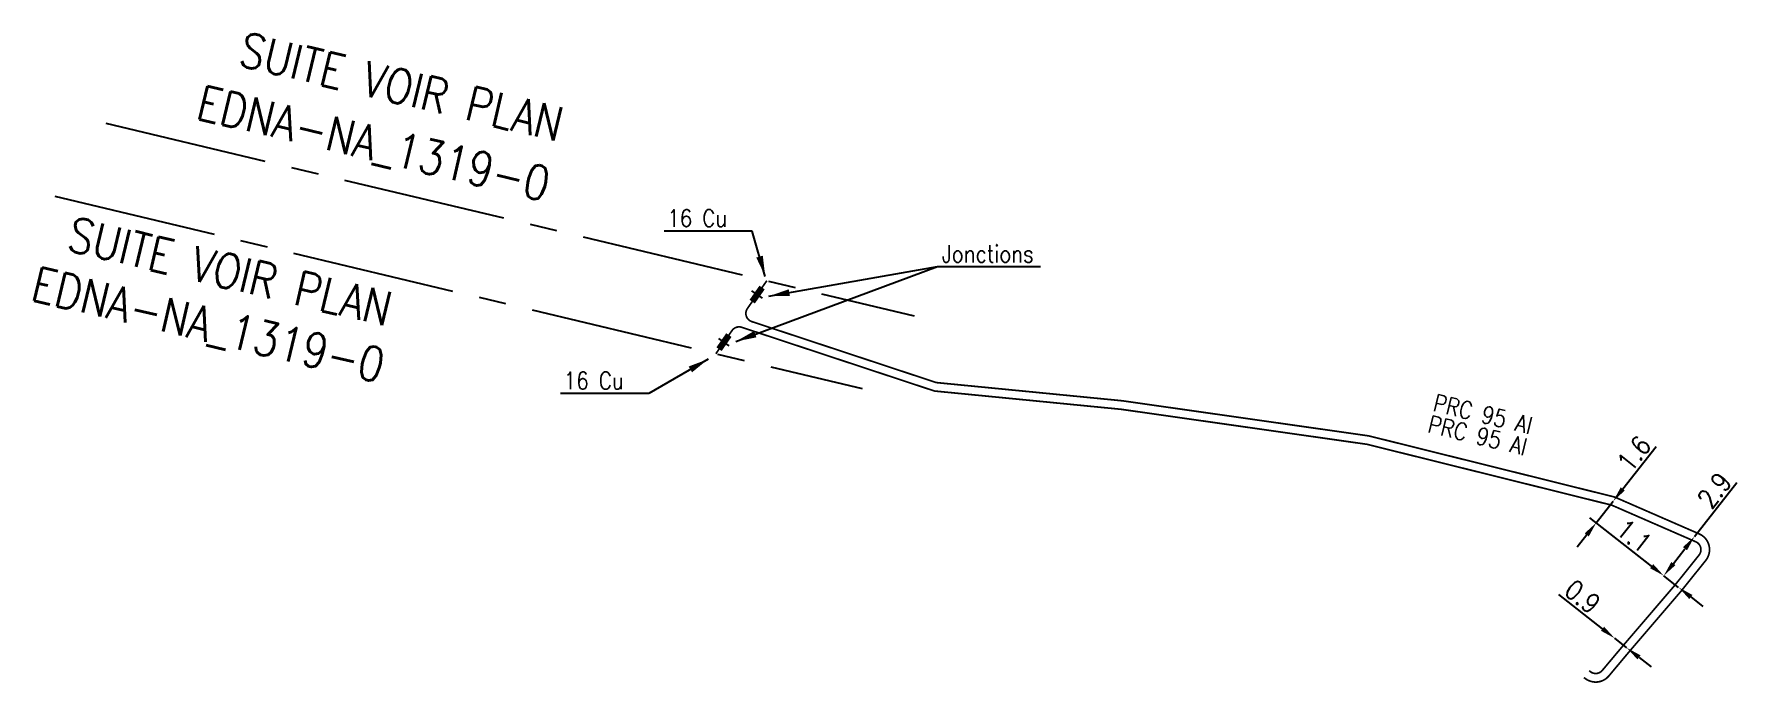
# Model space of a CAD drawing. Header units: millimetres. Extents: x 184004 to 185003, y 127000 to 127739.
# Drawn here: x 184881 to 184980.2, y 127462 to 127499.8 of the extents above; entities that cross this region are included whole.
import ezdxf
from ezdxf.enums import TextEntityAlignment as Align

# ---------------------------------------------------------------- set-up
doc = ezdxf.new("R2010")
doc.units = ezdxf.units.MM
doc.header["$PDMODE"] = 34
doc.linetypes.add('CENTER2', pattern=[28.575, 19.05, -3.175, 3.175, -3.175])
doc.layers.get('0').update_dxf_attribs({"linetype": 'CONTINUOUS'})
doc.layers.get('Defpoints').update_dxf_attribs({"linetype": 'CONTINUOUS'})
for name, color, linetype in [('M_120', 5, 'M_ST_13'), ('M_300', 7, 'CONTINUOUS'), ('M_930', 7, 'CONTINUOUS')]:
    doc.layers.add(name, color=color, linetype=linetype)
doc.styles.get("Standard").update_dxf_attribs({"font": 'romans.shx', "width": 0.85})
doc.linetypes.add('M_ST_13', pattern='A,5,-0.3,["oo",Standard,S=1.5,R=0,X=0,Y=-0.5],-3', length=8.3)
doc.dimstyles.get("Standard").update_dxf_attribs({"dimtxt": 1.5, "dimasz": 1.2, "dimexe": 0.625, "dimexo": 0.625, "dimgap": 0.25, "dimtad": 1, "dimdec": 1, "dimzin": 0, "dimdsep": 46, "dimtxsty": 'Standard', "dimcen": -0.5, "dimadec": 0, "dimazin": 0, "dimtfac": 1, "dimtdec": 1, "dimtmove": 0, "dimatfit": 3, "dimfxl": 1, "dimtolj": 1, "dimtzin": 0, "dimarcsym": 0})

msp = doc.modelspace()

# ---------------------------------------------------------------- texts
at = {"layer": 'M_120', "width": 0.85}
for p in [(184965.419, 127477.665), (184965.113, 127476.422)]:
    msp.add_text('PRC 95 Al', height=1, rotation=346.32642, dxfattribs=at).set_placement(p, align=Align.MIDDLE)
at = {"layer": 'M_120', "linetype": 'Continuous', "char_height": 1, "attachment_point": 6}
for insert in [(184921.399, 127489.072), (184915.37, 127479.614)]:
    msp.add_mtext('16 Cu', dxfattribs=dict(at, insert=insert))
at = {"layer": 'M_300', "linetype": 'Continuous', "insert": (184933.896, 127486.998), "char_height": 1, "attachment_point": 4}
msp.add_mtext('Jonctions', dxfattribs=at)
at = {"layer": 'M_930', "width": 0.85}
for s, p in [('SUITE VOIR PLAN', (184902.191, 127495.755)), ('EDNA-NA_1319-0', (184900.57, 127492.459)), ('SUITE VOIR PLAN', (184892.201, 127484.994)), ('EDNA-NA_1319-0', (184890.934, 127481.894))]:
    msp.add_text(s, height=2, rotation=346.59941, dxfattribs=at).set_placement(p, align=Align.CENTER)

# ---------------------------------------------------------------- blocks, each defined once
blk = doc.blocks.new('*D14')
at = {"layer": 'Defpoints', "color": 0, "linetype": 'Continuous', "transparency": 16777216}
for p in [(184977.748, 127470.529), (184975.958, 127468.248), (184975.958, 127468.248)]:
    blk.add_point(p, dxfattribs=at)
at = {"layer": 'M_120', "color": 0, "linetype": 'Continuous', "lineweight": -2, "transparency": 16777216}
for p, q in [((184977.748, 127470.529), (184980.219, 127473.678)), ((184976.514, 127468.956), (184977.193, 127469.821))]:
    blk.add_line(p, q, dxfattribs=at)
at = {"layer": 'M_120', "color": 0, "linetype": 'Continuous', "transparency": 16777216}
for points in [[(184977.075, 127469.914), (184977.311, 127469.729), (184977.748, 127470.529)], [(184976.396, 127469.048), (184976.632, 127468.863), (184975.958, 127468.248)]]:
    blk.add_solid(points, dxfattribs=at)
at = {"layer": 'M_120', "color": 0, "linetype": 'Continuous', "transparency": 16777216, "insert": (184978.909, 127473.223), "char_height": 1.125, "attachment_point": 5, "rotation": 51.87689}
blk.add_mtext('\\A1;2.9', dxfattribs=at)
blk = doc.blocks.new('*D15')
at = {"layer": 'Defpoints', "color": 0, "linetype": 'Continuous', "transparency": 16777216}
for p in [(184973.012, 127472.593), (184972.025, 127471.335), (184975.958, 127468.248)]:
    blk.add_point(p, dxfattribs=at)
at = {"layer": 'M_120', "color": 0, "linetype": 'Continuous', "lineweight": -2, "transparency": 16777216}
for p, q in [((184973.568, 127473.301), (184975.508, 127475.773)), ((184972.025, 127471.335), (184973.012, 127472.593)), ((184975.589, 127468.537), (184971.656, 127471.624)), ((184971.469, 127470.627), (184970.913, 127469.919))]:
    blk.add_line(p, q, dxfattribs=at)
at = {"layer": 'M_120', "color": 0, "linetype": 'Continuous', "transparency": 16777216}
for points in [[(184973.45, 127473.394), (184973.686, 127473.209), (184973.012, 127472.593)], [(184971.351, 127470.719), (184971.587, 127470.534), (184972.025, 127471.335)]]:
    blk.add_solid(points, dxfattribs=at)
at = {"layer": 'M_120', "color": 0, "linetype": 'Continuous', "transparency": 16777216, "insert": (184974.226, 127475.354), "char_height": 1.125, "attachment_point": 5, "rotation": 51.87689}
blk.add_mtext('\\A1;1.6', dxfattribs=at)
blk = doc.blocks.new('*D16')
at = {"layer": 'Defpoints', "color": 0, "linetype": 'Continuous', "transparency": 16777216}
for p in [(184975.958, 127468.248), (184975.958, 127468.248), (184976.823, 127467.569)]:
    blk.add_point(p, dxfattribs=at)
at = {"layer": 'M_120', "color": 0, "linetype": 'Continuous', "lineweight": -2, "transparency": 16777216}
for p, q in [((184975.25, 127468.803), (184972.993, 127470.574)), ((184976.823, 127467.569), (184975.958, 127468.248)), ((184977.531, 127467.013), (184978.239, 127466.458))]:
    blk.add_line(p, q, dxfattribs=at)
at = {"layer": 'M_120', "color": 0, "linetype": 'Continuous', "transparency": 16777216}
for points in [[(184975.343, 127468.921), (184975.157, 127468.685), (184975.958, 127468.248)], [(184977.624, 127467.131), (184977.439, 127466.895), (184976.823, 127467.569)]]:
    blk.add_solid(points, dxfattribs=at)
at = {"layer": 'M_120', "color": 0, "linetype": 'Continuous', "transparency": 16777216, "insert": (184974.231, 127470.557), "char_height": 1.125, "attachment_point": 5, "rotation": 321.87689}
blk.add_mtext('\\A1;1.1', dxfattribs=at)
blk = doc.blocks.new('M_300_04')
at = {"color": 0, "linetype": 'Continuous'}
blk.add_line((0, 0.375), (0, -0.375), dxfattribs=at)
blk.add_solid([(-0.5, 0.1875), (-0.5, -0.1875), (0.5, 0.1875), (0.5, -0.1875)], dxfattribs=at)
at = {"color": 0, "linetype": 'Continuous', "width": 0.75, "flags": 3}
for tag, p in [('DEF_LEG', (0, -5)), ('DEF_COUP', (0, -7.5)), ('DEF_TYPE', (0, -10))]:
    blk.add_attdef(tag, text='', height=1.2, dxfattribs=at).set_placement(p, align=Align.MIDDLE)
blk = doc.blocks.new('*D126')
at = {"layer": 'Defpoints', "color": 0, "linetype": 'Continuous', "transparency": 16777216}
for p in [(184973.098, 127464.603), (184973.098, 127464.603), (184973.806, 127464.048)]:
    blk.add_point(p, dxfattribs=at)
at = {"layer": 'M_120', "color": 0, "linetype": 'Continuous', "lineweight": -2, "transparency": 16777216}
for p, q in [((184972.39, 127465.159), (184969.846, 127467.155)), ((184973.806, 127464.048), (184973.098, 127464.603)), ((184974.514, 127463.492), (184975.222, 127462.936))]:
    blk.add_line(p, q, dxfattribs=at)
at = {"layer": 'M_120', "color": 0, "linetype": 'Continuous', "transparency": 16777216}
for points in [[(184972.482, 127465.277), (184972.297, 127465.041), (184973.098, 127464.603)], [(184974.606, 127463.61), (184974.421, 127463.374), (184973.806, 127464.048)]]:
    blk.add_solid(points, dxfattribs=at)
at = {"layer": 'M_120', "color": 0, "linetype": 'Continuous', "transparency": 16777216, "insert": (184971.227, 127467.025), "char_height": 1.125, "attachment_point": 5, "rotation": 321.87689}
blk.add_mtext('\\A1;0.9', dxfattribs=at)

# ---------------------------------------------------------------- dimensions: what is measured, and where the dimension line sits
at = {"layer": 'M_120', "linetype": 'Continuous'}
for base, p1, p2, angle, override, picture, middle in [((184972.025, 127471.335), (184973.012, 127472.593), (184975.958, 127468.248), 51.87689, {"dimscale": 0.75}, '*D15', (184974.816, 127474.891)), ((184975.958, 127468.248), (184977.748, 127470.529), (184975.958, 127468.248), 51.87689, {"dimscale": 0.75}, '*D14', (184979.499, 127472.76)), ((184975.958, 127468.248), (184976.823, 127467.569), (184975.958, 127468.248), 321.87689, {"dimscale": 0.75}, '*D16', (184973.768, 127469.967)), ((184973.098, 127464.603), (184973.806, 127464.048), (184973.098, 127464.603), 321.87689, {"dimscale": 0.75, "dimatfit": 0}, '*D126', (184970.764, 127466.435))]:
    dim = msp.add_linear_dim(base=base, p1=p1, p2=p2, angle=angle, dimstyle='Standard', override=override, dxfattribs=at)
    dim.commit()
    dim.dimension.update_dxf_attribs({"geometry": picture, "text_midpoint": middle, "dimtype": 160})

# ---------------------------------------------------------------- linework, layer by layer
at = {"layer": 'M_120', "const_width": 0.1}
for points in [[(184971.305, 127462.321), (184971.374, 127462.267, 0.400313), (184972.748, 127462.4), (184972.748, 127462.4), (184973.995, 127463.886), (184977.01, 127467.402), (184978.403, 127469.141, 0.493964), (184978.022, 127470.683), (184973.151, 127472.806, 0.041852), (184973.032, 127472.846), (184958.771, 127476.392), (184944.407, 127478.437), (184933.575, 127479.497), (184928.82, 127481.069), (184922.824, 127483.05, -0.502006), (184922.571, 127483.811), (184923.137, 127484.621), (184923.702, 127485.431)], [(184920.732, 127481.176), (184921.204, 127481.852), (184921.675, 127482.527, -0.331552), (184922.242, 127482.716), (184928.68, 127480.588), (184933.471, 127479.005), (184944.347, 127477.94), (184958.675, 127475.9), (184972.911, 127472.361, -0.041852), (184972.951, 127472.347), (184977.822, 127470.224, -0.493964), (184978.013, 127469.453), (184976.62, 127467.715), (184973.615, 127464.209), (184972.369, 127462.727), (184972.369, 127462.727, -0.400366), (184971.682, 127462.661), (184971.614, 127462.714)]]:
    msp.add_lwpolyline(points, format="xyb", dxfattribs=at)
at = {"layer": 'M_930', "linetype": 'CENTER2', "ltscale": 0.5, "flags": 128}
for points in [[(184885.2, 127494.604), (184923.702, 127485.431), (184932.282, 127483.387)], [(184882.231, 127490.349), (184920.732, 127481.176), (184929.261, 127479.144)]]:
    msp.add_lwpolyline(points, dxfattribs=at)

# ---------------------------------------------------------------- block references
at = {"layer": 'M_300'}
for p, rotation in [((184923.137, 127484.621), 235.0859287457507), ((184921.204, 127481.852), 235.0859287457879)]:
    msp.add_blockref('M_300_04', p, dxfattribs=dict(at, rotation=rotation))

msp.set_redraw_order([(e.dxf.handle, doc.entitydb.next_handle()) for e in msp.query("TEXT MTEXT ATTDEF DIMENSION ARC_DIMENSION")])  # texts and dimensions are drawn at this point

# ---------------------------------------------------------------- leaders
at = {"layer": 'M_120', "linetype": 'Continuous', "annotation_type": 0, "has_hookline": 1, "hookline_direction": 1, "text_width": 3.683}
for points in [[(184923.61, 127485.68), (184922.849, 127488.322), (184921.649, 127488.322)], [(184920.287, 127480.863), (184916.82, 127478.864), (184915.62, 127478.864)]]:
    msp.add_leader(points, dimstyle='Standard', dxfattribs=at)
at = {"layer": 'M_300', "linetype": 'Continuous'}
msp.add_leader([(184921.906, 127481.898), (184933.646, 127486.248)], dimstyle='Standard', dxfattribs=at)
at = {"layer": 'M_300', "linetype": 'Continuous', "annotation_type": 0, "has_hookline": 1, "hookline_direction": 0, "text_width": 5.748}
msp.add_leader([(184923.828, 127484.529), (184933.646, 127486.248)], dimstyle='Standard', dxfattribs=at)

doc.saveas('drawing.dxf')
